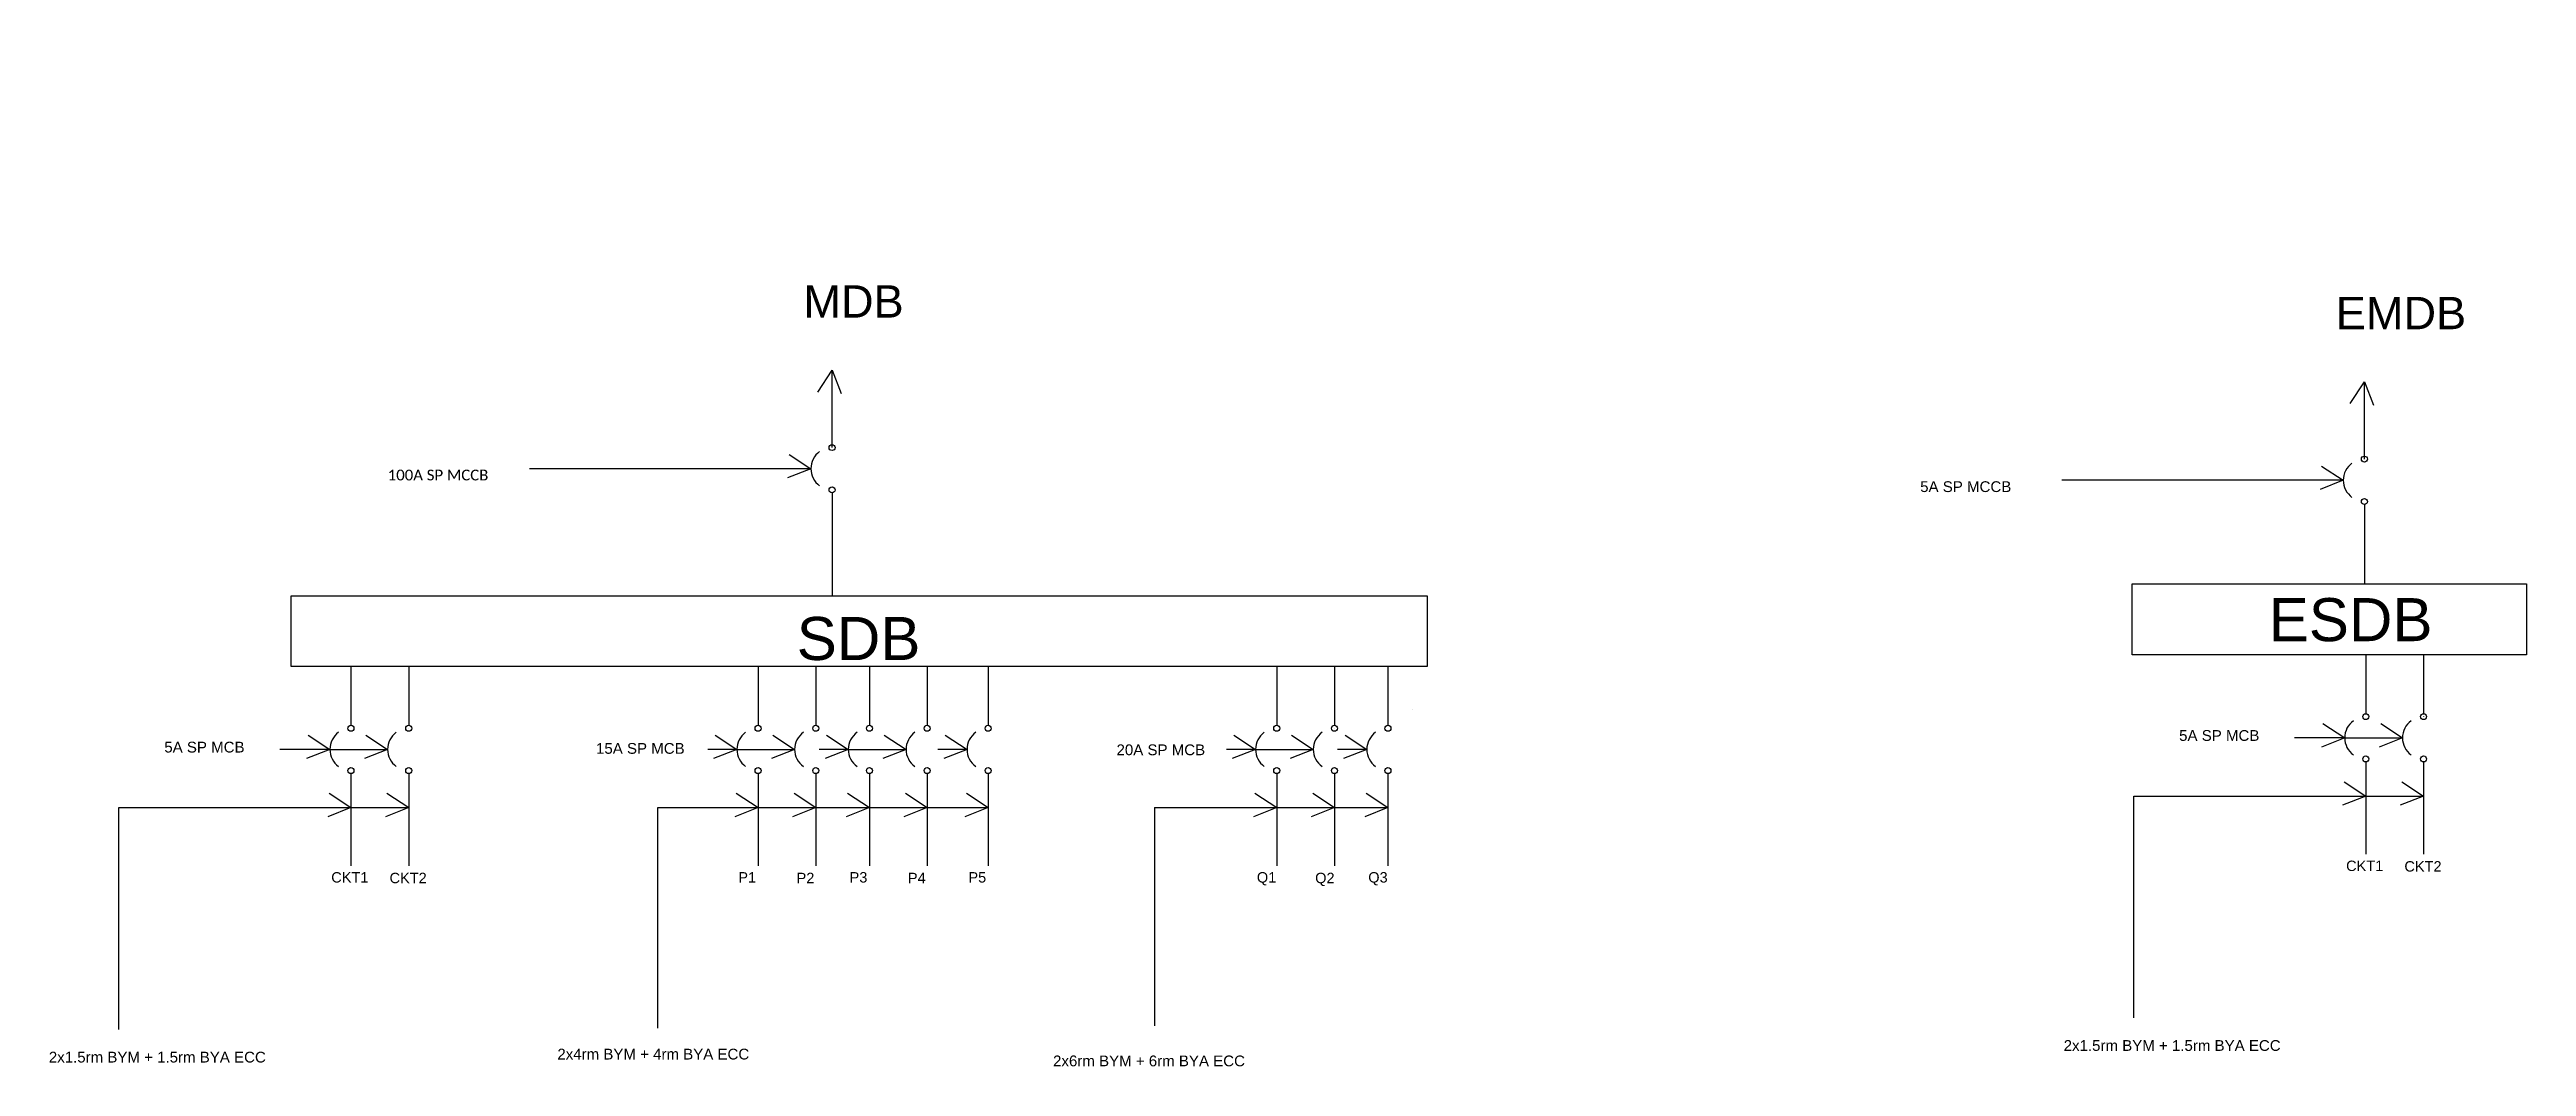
# Model space of a CAD drawing. Header units: inches. Extents: x 176 to 626, y 132 to 230.
# Drawn here: x 176 to 405.9, y 132 to 226.4 of the extents above; entities that cross this region are included whole.
import ezdxf

# ---------------------------------------------------------------- set-up
doc = ezdxf.new("R2010")
doc.units = ezdxf.units.IN
doc.header["$MEASUREMENT"] = 0
doc.layers.add('Legend', color=50, linetype='Continuous')
doc.styles.get("Standard").update_dxf_attribs({"font": 'arial.ttf'})

msp = doc.modelspace()

# ---------------------------------------------------------------- texts
at = {"attachment_point": 1}
for s, width, gutter_width, heights, insert, char_height in [('MDB', 17.4514, 1.93, [1], (245.97, 204.55), 3), ('EMDB', 17.4514, 1.93, [1], (388.23, 203.47), 3), ('{\\fCalibri|b0|i0|c0|p34;100A SP MCCB}', 10.3635, 1, [0], (207.38, 187.43), 1), ('5A SP MCCB', 10.3635, 1, [0], (349.65, 186.35), 1), ('ESDB', 17.4514, 1.93, [1], (382, 175.5), 4), ('SDB', 17.4514, 1.93, [1], (245.35, 173.75), 4), ('5A SP MCB', 10.3635, 1, [0], (186.64, 162.16), 1), ('15A SP MCB', 10.3635, 1, [0], (226.72, 162.04), 1), ('20A SP MCB', 10.3635, 1, [0], (275.04, 161.91), 1), ('5A SP MCB', 10.3635, 1, [0], (373.69, 163.24), 1), ('CKT1', 5.7192, 1.93, [0], (202.14, 150.05), 0.967), ('CKT2', 5.7192, 1.93, [0], (207.55, 149.99), 0.967), ('P1', 5.7192, 1.93, [0], (239.93, 150.05), 0.967), ('P2', 5.7192, 1.93, [0], (245.34, 149.99), 0.967), ('P3', 5.7192, 1.93, [0], (250.26, 150.05), 0.967), ('P4', 5.7192, 1.93, [0], (255.67, 149.99), 0.967), ('P5', 5.7192, 1.93, [0], (261.29, 150.05), 0.967), ('Q1', 5.7192, 1.93, [0], (288.07, 150.05), 0.967), ('Q2', 5.7192, 1.93, [0], (293.48, 149.99), 0.967), ('Q3', 5.7192, 1.93, [0], (298.41, 150.05), 0.967), ('CKT1', 5.7192, 1.93, [0], (389.19, 151.12), 0.967), ('CKT2', 5.7192, 1.93, [0], (394.6, 151.07), 0.967)]:
    msp.add_mtext_dynamic_manual_height_columns(s, width=width, gutter_width=gutter_width, heights=heights, dxfattribs=dict(at, insert=insert, char_height=char_height))
at = {"layer": 'Legend', "char_height": 1, "attachment_point": 1}
for s, heights, insert in [('2x1.5rm BYM + 1.5rm BYA ECC', [0], (175.92, 133.37)), ('2x4rm BYM + 4rm BYA ECC', [1.03], (223.13, 133.65)), ('2x1.5rm BYM + 1.5rm BYA ECC', [0], (362.97, 134.45)), ('2x6rm BYM + 6rm BYA ECC', [1.03], (269.15, 133.02))]:
    msp.add_mtext_dynamic_manual_height_columns(s, width=28.0373, gutter_width=1, heights=heights, dxfattribs=dict(at, insert=insert))

# ---------------------------------------------------------------- blocks, each defined once
blk = doc.blocks.new('Arrow')
for p, q in [((0, 0), (-2.16, -0.85)), ((-2.02, 1.32), (0, 0))]:
    blk.add_line(p, q)

# ---------------------------------------------------------------- linework, layer by layer
for p, q in [((248.63, 189.48), (248.63, 196.66)), ((390.89, 188.41), (390.89, 195.58)), ((246.67, 187.52), (220.53, 187.52)), ((388.93, 186.44), (362.79, 186.44)), ((248.63, 185.27), (248.63, 175.72)), ((390.89, 184.2), (390.89, 176.84)), ((391.02, 170.24), (391.02, 164.77)), ((396.38, 170.24), (396.38, 164.77)), ((203.97, 169.16), (203.97, 163.69)), ((209.33, 169.16), (209.33, 163.69)), ((241.76, 169.16), (241.76, 163.69)), ((247.12, 169.16), (247.12, 163.69)), ((252.1, 169.16), (252.1, 163.69)), ((257.46, 169.21), (257.46, 163.74)), ((263.12, 169.16), (263.12, 163.69)), ((289.91, 169.21), (289.91, 163.74)), ((295.27, 169.16), (295.27, 163.69)), ((300.24, 169.16), (300.24, 163.69)), ((209.33, 163.41), (209.33, 163.41)), ((247.12, 165.15), (247.12, 163.69)), ((247.12, 163.41), (247.12, 163.41)), ((257.46, 165.15), (257.46, 163.69)), ((257.46, 163.41), (257.46, 163.41)), ((289.91, 165.15), (289.91, 163.69)), ((295.27, 163.41), (295.27, 163.41)), ((300.24, 165.15), (300.24, 163.69)), ((302.56, 165.15), (302.56, 165.15)), ((396.38, 164.49), (396.38, 164.48)), ((199.3, 161.45), (197.35, 161.45)), ((202.01, 161.45), (199.3, 161.45)), ((202.01, 161.45), (207.37, 161.45)), ((239.8, 161.45), (237.1, 161.45)), ((239.8, 161.45), (245.16, 161.45)), ((250.14, 161.45), (247.43, 161.45)), ((250.14, 161.45), (255.5, 161.45)), ((261.16, 161.45), (258.46, 161.45)), ((287.95, 161.45), (285.24, 161.45)), ((287.95, 161.45), (293.31, 161.45)), ((298.28, 161.45), (295.57, 161.45)), ((386.36, 162.52), (384.4, 162.52)), ((389.06, 162.52), (386.36, 162.52)), ((389.06, 162.52), (394.42, 162.52)), ((203.97, 159.2), (203.97, 150.65)), ((209.33, 159.2), (209.33, 150.65)), ((241.76, 159.2), (241.76, 150.65)), ((247.12, 159.2), (247.12, 150.65)), ((252.1, 159.2), (252.1, 150.65)), ((257.46, 159.2), (257.46, 150.65)), ((263.12, 159.2), (263.12, 150.65)), ((289.91, 159.2), (289.91, 150.65)), ((295.27, 159.2), (295.27, 150.65)), ((300.24, 159.2), (300.24, 150.65)), ((391.02, 160.28), (391.02, 151.73)), ((396.38, 160.28), (396.38, 151.73))]:
    msp.add_line(p, q)
for points in [[(198.42, 175.72), (303.87, 175.72), (303.87, 169.16), (198.42, 169.16)], [(369.34, 176.84), (405.93, 176.84), (405.93, 170.24), (369.34, 170.24)]]:
    msp.add_lwpolyline(points, close=True)
for centre in [(248.63, 189.48), (390.89, 188.41), (248.63, 185.55), (390.89, 184.47), (203.97, 163.41), (209.33, 163.41), (241.76, 163.41), (247.12, 163.41), (252.1, 163.41), (257.46, 163.41), (263.12, 163.41), (289.91, 163.41), (295.27, 163.41), (300.24, 163.41), (391.02, 164.49), (396.38, 164.49), (203.97, 159.48), (209.33, 159.48), (241.76, 159.48), (247.12, 159.48), (252.1, 159.48), (257.46, 159.48), (263.12, 159.48), (289.91, 159.48), (295.27, 159.48), (300.24, 159.48), (391.02, 160.56), (396.38, 160.56)]:
    msp.add_circle(centre, 0.277)
for centre in [(248.63, 187.52), (390.89, 186.44), (391.02, 162.52), (396.38, 162.52), (203.97, 161.45), (209.33, 161.45), (241.76, 161.45), (247.12, 161.45), (252.1, 161.45), (257.46, 161.45), (263.12, 161.45), (289.91, 161.45), (295.27, 161.45), (300.24, 161.45)]:
    msp.add_arc(centre, 1.96, 126.0027, 233.9973)
at = {"layer": 'Legend'}
for p, q in [((369.48, 136.52), (369.48, 157.12)), ((369.48, 157.12), (381.9, 157.12)), ((381.9, 157.12), (396.38, 157.12)), ((182.43, 135.45), (182.43, 156.05)), ((182.43, 156.05), (194.85, 156.05)), ((194.85, 156.05), (209.33, 156.05)), ((232.47, 156.05), (247.12, 156.05)), ((232.47, 135.55), (232.47, 156.05)), ((244.43, 156.05), (263.12, 156.05)), ((278.56, 156.05), (300.24, 156.05)), ((278.56, 156.05), (278.56, 135.79))]:
    msp.add_line(p, q, dxfattribs=at)

# ---------------------------------------------------------------- block references
at = {"color": 6, "rotation": 90}
for p in [(248.63, 196.66), (390.89, 195.58)]:
    msp.add_blockref('Arrow', p, dxfattribs=at)
at = {"color": 6}
for p in [(246.67, 187.52), (388.93, 186.44), (389.06, 162.52), (394.42, 162.52), (202.01, 161.45), (207.37, 161.45), (239.8, 161.45), (245.16, 161.45), (250.14, 161.45), (255.5, 161.45), (261.16, 161.45), (287.95, 161.45), (293.31, 161.45), (298.28, 161.45)]:
    msp.add_blockref('Arrow', p, dxfattribs=at)
at = {"layer": 'Legend', "color": 6}
for p in [(203.97, 156.05), (209.33, 156.05), (241.76, 156.05), (247.12, 156.05), (252.1, 156.05), (257.46, 156.05), (263.12, 156.05), (289.91, 156.05), (295.27, 156.05), (300.24, 156.05), (391.02, 157.12), (396.38, 157.12)]:
    msp.add_blockref('Arrow', p, dxfattribs=at)

msp.set_redraw_order([(e.dxf.handle, doc.entitydb.next_handle()) for e in msp.query("TEXT MTEXT ATTDEF DIMENSION ARC_DIMENSION")])  # texts and dimensions are drawn at this point

doc.saveas('drawing.dxf')
